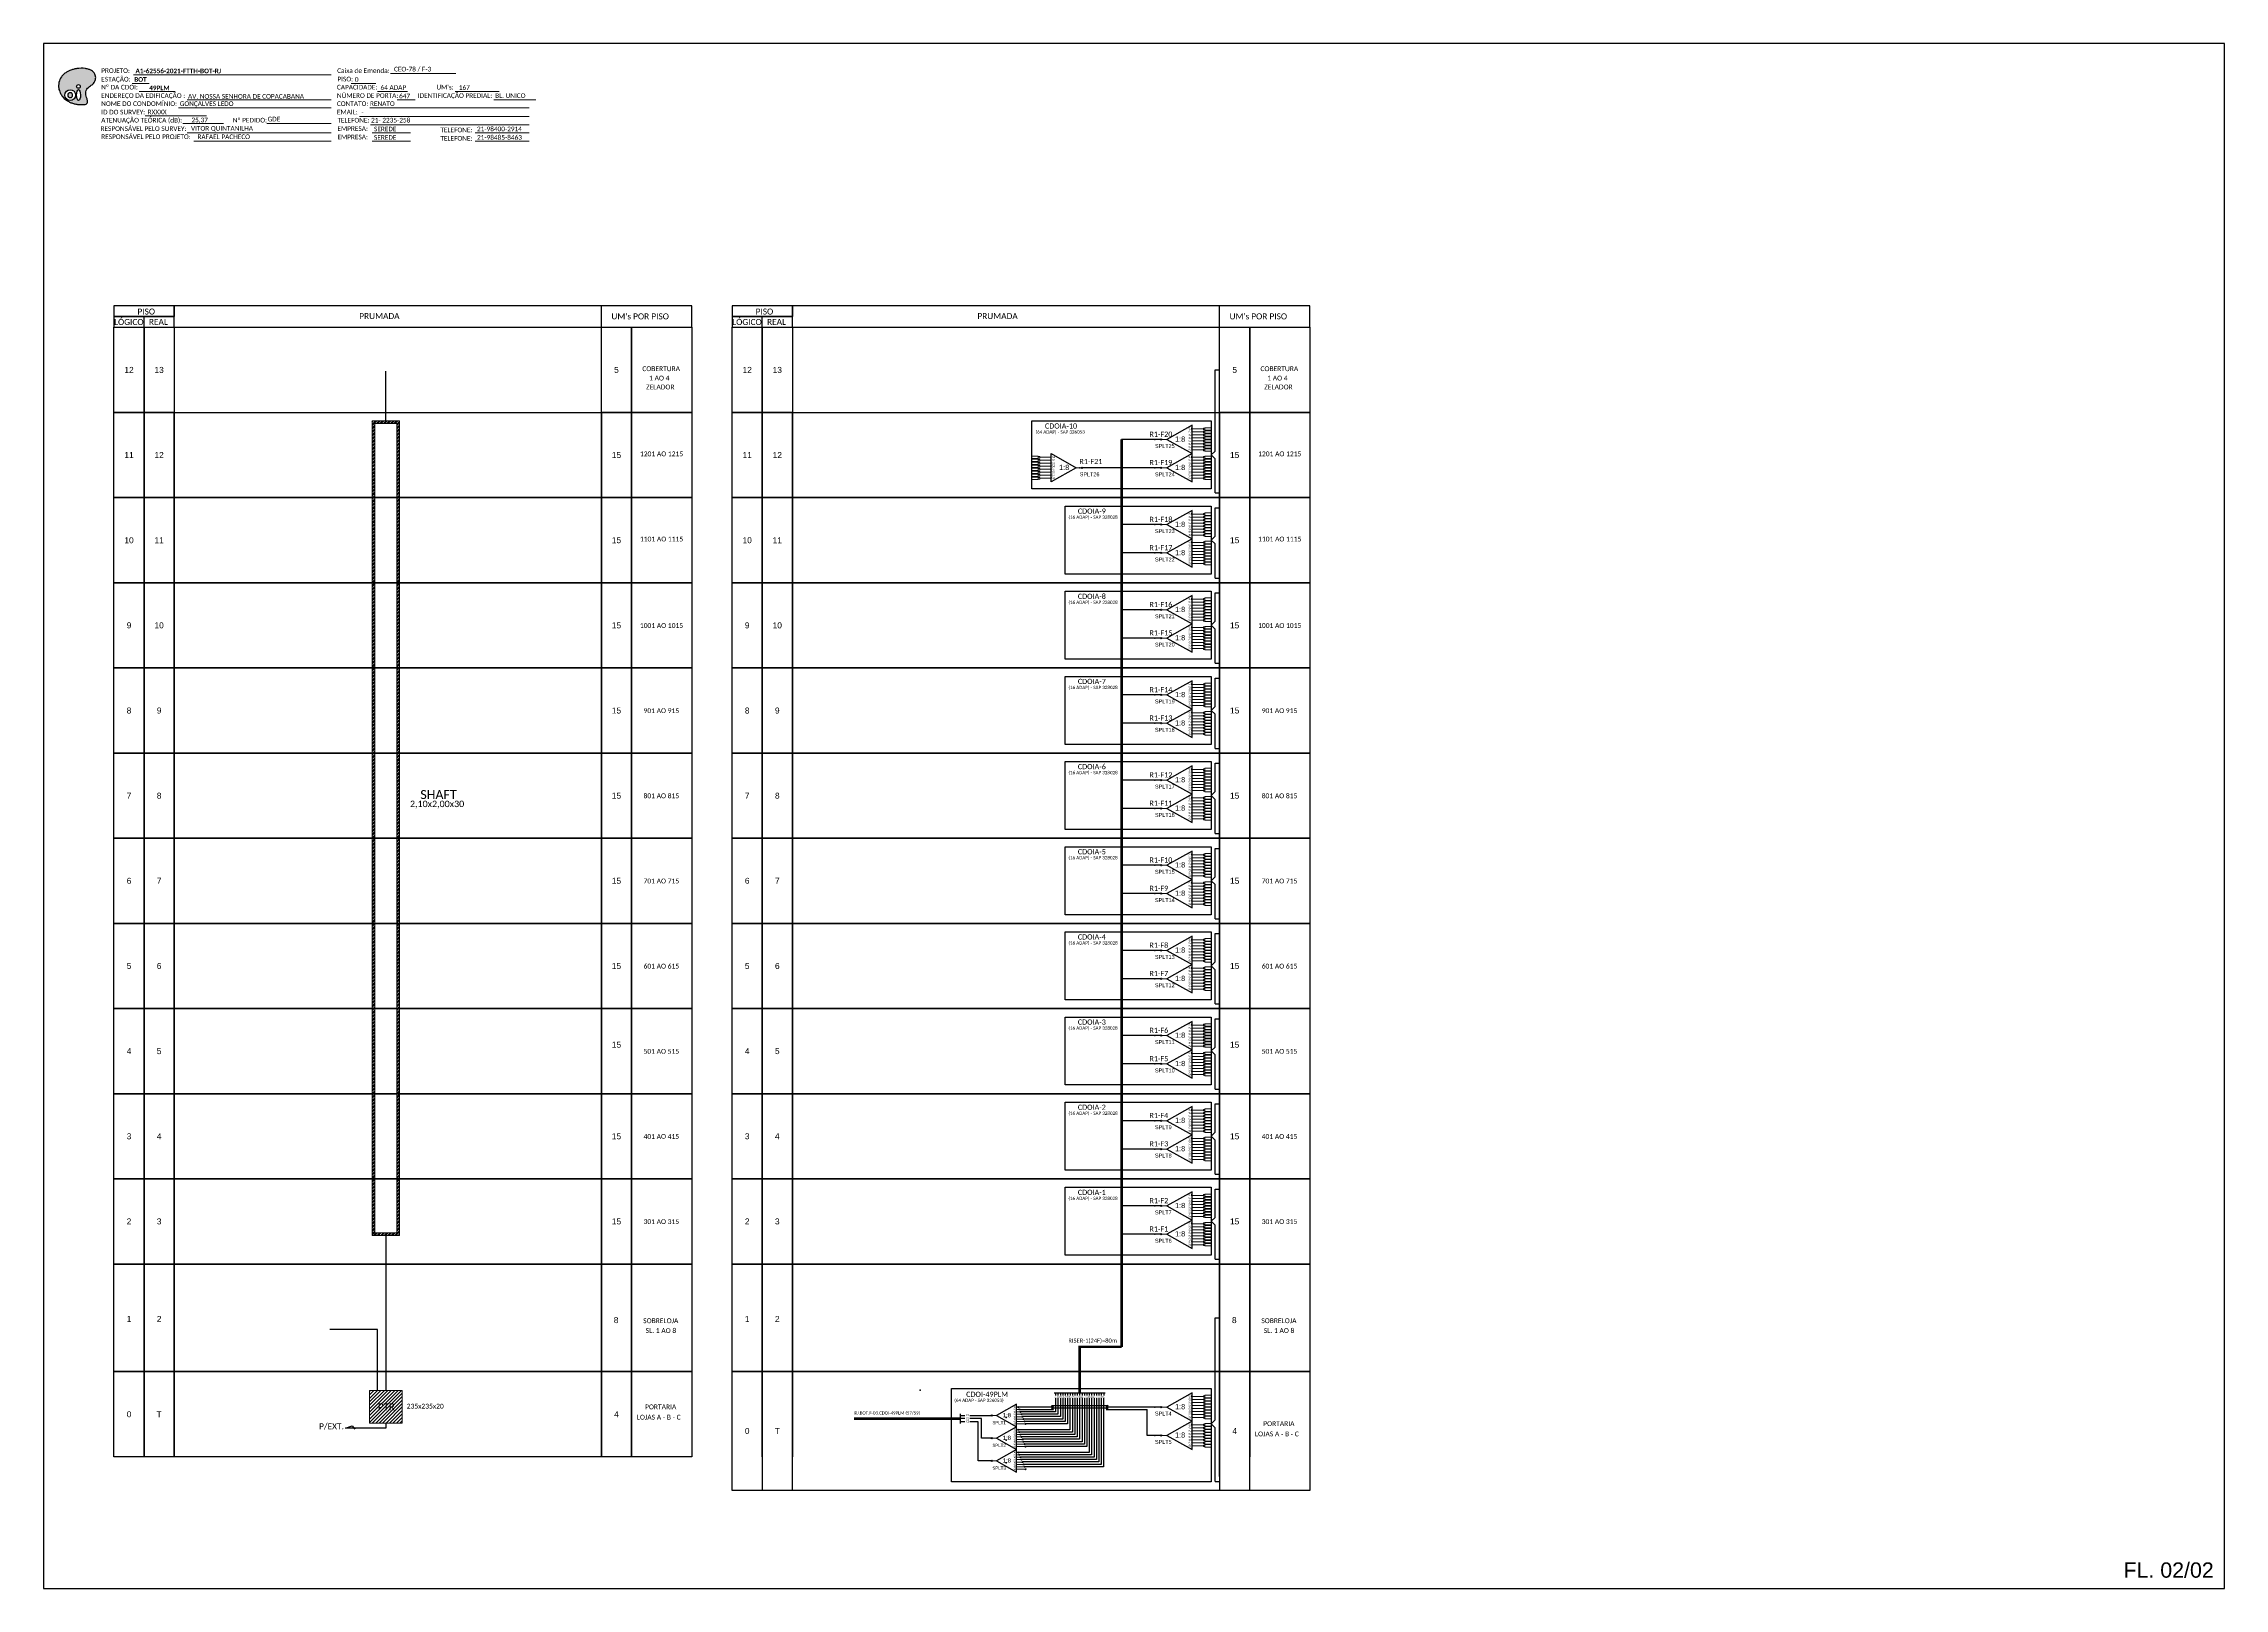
# Model space of a CAD drawing. Header units: inches. Extents: x 1395 to 3179, y -90 to 504.
# Drawn here: x 2341 to 3179, y -90 to 504 of the extents above; entities that cross this region are included whole.
import ezdxf
from ezdxf.enums import TextEntityAlignment as Align

# ---------------------------------------------------------------- set-up
doc = ezdxf.new("R2010")
doc.units = ezdxf.units.IN
doc.header["$MEASUREMENT"] = 0
doc.linetypes.add('ARILSUPP', pattern=[2.98, 1.42, -0.71, 0.14, -0.71])
doc.layers.add('LC1', color=3, linetype='Continuous')
doc.styles.add('ARIAL', font='arial.ttf')
doc.styles.add('WMF-Calibri0', font='CALIBRI.TTF')
doc.styles.add('WMF-Calibri1', font='CALIBRIB.TTF')

# ---------------------------------------------------------------- blocks, each defined once
blk = doc.blocks.new('SPLT_1-8_SC-APC')
at = {"color": 1, "lineweight": 0}
blk.add_lwpolyline([(-17.04, -7.55), (-19.26, -7.55)], dxfattribs=at)
at = {"color": 1}
blk.add_lwpolyline([(-7.37, -2.1), (-17.04, -7.55), (-7.37, -13), (-7.37, -2.1)], dxfattribs=at)
at = {"color": 3, "lineweight": 0}
for points in [[(-2.99, -3.51), (-7.37, -3.51)], [(-7.37, -4.66), (-2.99, -4.66)], [(-7.37, -5.82), (-2.99, -5.82)], [(-7.37, -6.97), (-2.99, -6.97)], [(-7.37, -8.12), (-2.99, -8.12)], [(-2.41, -3.02), (-2.41, -4)], [(-2.41, -3.02), (0, -3.02)], [(-2.41, -4), (0, -4)], [(-2.41, -4.17), (-2.41, -5.16)], [(-2.41, -4.17), (0, -4.17)], [(-2.41, -5.16), (0, -5.16)], [(-2.41, -5.32), (-2.41, -6.31)], [(-2.41, -5.32), (0, -5.32)], [(-2.41, -6.31), (0, -6.31)], [(-2.41, -6.48), (-2.41, -7.46)], [(-2.41, -6.48), (0, -6.48)], [(-2.41, -7.46), (0, -7.46)], [(-2.41, -7.63), (-2.41, -8.62)], [(-2.41, -7.63), (0, -7.63)], [(-7.37, -9.28), (-2.99, -9.28)], [(-7.37, -10.43), (-2.99, -10.43)], [(-7.37, -11.58), (-2.99, -11.58)], [(-2.41, -8.62), (0, -8.62)], [(-2.41, -8.78), (-2.41, -9.77)], [(-2.41, -8.78), (0, -8.78)], [(-2.41, -9.77), (0, -9.77)], [(-2.41, -9.94), (-2.41, -10.92)], [(-2.41, -9.94), (0, -9.94)], [(-2.41, -10.92), (0, -10.92)], [(-2.41, -11.09), (-2.41, -12.08)], [(-2.41, -11.09), (0, -11.09)], [(-2.41, -12.08), (0, -12.08)]]:
    blk.add_lwpolyline(points, dxfattribs=at)
for points in [[(-2.99, -3.22), (-2.41, -3.22), (-2.41, -3.8), (-2.99, -3.8)], [(-2.99, -4.38), (-2.41, -4.38), (-2.41, -4.95), (-2.99, -4.95)], [(-2.99, -5.53), (-2.41, -5.53), (-2.41, -6.1), (-2.99, -6.1)], [(-2.99, -6.68), (-2.41, -6.68), (-2.41, -7.26), (-2.99, -7.26)], [(-2.99, -7.84), (-2.41, -7.84), (-2.41, -8.41), (-2.99, -8.41)], [(-2.99, -8.99), (-2.41, -8.99), (-2.41, -9.56), (-2.99, -9.56)], [(-2.99, -10.14), (-2.41, -10.14), (-2.41, -10.72), (-2.99, -10.72)], [(-2.99, -11.3), (-2.41, -11.3), (-2.41, -11.87), (-2.99, -11.87)]]:
    blk.add_lwpolyline(points, close=True, dxfattribs=at)
at = {"color": 1, "style": 'ARIAL'}
for s, height, p in [('1:8', 2, (-13.91, -8.4)), ('S1', 0.75, (-8.74, -3.78)), ('S2', 0.75, (-8.74, -4.97)), ('S3', 0.75, (-8.74, -6.18)), ('S4', 0.75, (-8.74, -7.36)), ('S5', 0.75, (-8.74, -8.57)), ('S6', 0.75, (-8.74, -9.69)), ('S7', 0.75, (-8.74, -10.78)), ('S8', 0.75, (-8.74, -11.9))]:
    blk.add_text(s, height=height, dxfattribs=at).set_placement(p)
blk = doc.blocks.new('SPLITTER_')
blk.add_point((0, 0))
at = {"style": 'ARIAL', "flags": 4}
blk.add_attdef('SPLT', (0, -3.26), '', height=1.5, dxfattribs=at)
blk = doc.blocks.new('A$C415C251F')
at = {"color": 3}
blk.add_point((0, 0), dxfattribs=at)
blk = doc.blocks.new('LEG_CDOIA8_C-SPLT_ESQ')
at = {"color": 3, "extrusion": (0, 0, -1), "xscale": -1, "zscale": -1}
blk.add_blockref('A$C415C251F', (0, 0), dxfattribs=at)
at = {"color": 1, "style": 'WMF-Calibri0', "flags": 4}
blk.add_attdef('MODELO', text='', height=1.5, dxfattribs=at).set_placement((22.54, -4.54), align=Align.CENTER)
blk.add_attdef('CDO', (21.44, -2.61), '', height=2, dxfattribs=at)
at = {"style": 'ARIAL', "flags": 4}
blk.add_attdef('SPLITAGEM', text='', height=1.5, dxfattribs=at).set_placement((18.61, -12.59), align=Align.CENTER)
blk = doc.blocks.new('SPLT_1-8_SC-APC_ESQ')
at = {"color": 3, "lineweight": 0}
for points in [[(2.41, -3.02), (0, -3.02)], [(2.41, -4), (0, -4)], [(2.41, -4.17), (0, -4.17)], [(2.41, -5.16), (0, -5.16)], [(2.41, -5.32), (0, -5.32)], [(2.41, -6.31), (0, -6.31)], [(2.41, -6.48), (0, -6.48)], [(2.41, -7.46), (0, -7.46)], [(2.41, -7.63), (0, -7.63)], [(2.41, -3.02), (2.41, -4)], [(2.41, -4.17), (2.41, -5.16)], [(2.41, -5.32), (2.41, -6.31)], [(2.41, -6.48), (2.41, -7.46)], [(2.41, -7.63), (2.41, -8.62)], [(2.99, -3.51), (7.37, -3.51)], [(7.37, -4.66), (2.99, -4.66)], [(7.37, -5.82), (2.99, -5.82)], [(7.37, -6.97), (2.99, -6.97)], [(7.37, -8.12), (2.99, -8.12)], [(2.41, -8.62), (0, -8.62)], [(2.41, -8.78), (0, -8.78)], [(2.41, -9.77), (0, -9.77)], [(2.41, -9.94), (0, -9.94)], [(2.41, -10.92), (0, -10.92)], [(2.41, -11.09), (0, -11.09)], [(2.41, -12.08), (0, -12.08)], [(2.41, -8.78), (2.41, -9.77)], [(2.41, -9.94), (2.41, -10.92)], [(2.41, -11.09), (2.41, -12.08)], [(7.37, -9.28), (2.99, -9.28)], [(7.37, -10.43), (2.99, -10.43)], [(7.37, -11.58), (2.99, -11.58)]]:
    blk.add_lwpolyline(points, dxfattribs=at)
for points in [[(2.99, -3.22), (2.41, -3.22), (2.41, -3.8), (2.99, -3.8)], [(2.99, -4.38), (2.41, -4.38), (2.41, -4.95), (2.99, -4.95)], [(2.99, -5.53), (2.41, -5.53), (2.41, -6.1), (2.99, -6.1)], [(2.99, -6.68), (2.41, -6.68), (2.41, -7.26), (2.99, -7.26)], [(2.99, -7.84), (2.41, -7.84), (2.41, -8.41), (2.99, -8.41)], [(2.99, -8.99), (2.41, -8.99), (2.41, -9.56), (2.99, -9.56)], [(2.99, -10.14), (2.41, -10.14), (2.41, -10.72), (2.99, -10.72)], [(2.99, -11.3), (2.41, -11.3), (2.41, -11.87), (2.99, -11.87)]]:
    blk.add_lwpolyline(points, close=True, dxfattribs=at)
at = {"color": 1}
blk.add_lwpolyline([(7.37, -2.1), (17.04, -7.55), (7.37, -13), (7.37, -2.1)], dxfattribs=at)
at = {"color": 1, "lineweight": 0}
blk.add_lwpolyline([(17.04, -7.55), (19.26, -7.55)], dxfattribs=at)
at = {"color": 1, "style": 'ARIAL'}
for s, height, p in [('S5', 0.75, (7.55, -8.57)), ('S3', 0.75, (7.55, -6.18)), ('S4', 0.75, (7.55, -7.36)), ('S2', 0.75, (7.56, -4.97)), ('S1', 0.75, (7.7, -3.78)), ('1:8', 2, (10.45, -8.4)), ('S6', 0.75, (7.55, -9.69)), ('S7', 0.75, (7.55, -10.78)), ('S8', 0.75, (7.55, -11.9))]:
    blk.add_text(s, height=height, dxfattribs=at).set_placement(p)
blk = doc.blocks.new('OI')
h = blk.add_hatch(color=40)
edge = h.paths.add_edge_path()
edge.add_spline(control_points=[(4.35, -0.67), (3.92, -0.99), (3.26, -1.5), (2.81, -2.59), (2.9, -3.5), (3.06, -4.27), (3.31, -4.85), (3.37, -5.39), (3.4, -5.88), (3.2, -6.4), (2.54, -6.61), (1.65, -6.63), (0.55, -6.67), (-0.56, -6.42), (-1.61, -6.14), (-2.77, -5.61), (-3.92, -4.77), (-4.89, -3.7), (-5.34, -2.65), (-5.6, -1.94), (-5.85, -0.96), (-5.71, 0.47), (-5.1, 2.02), (-4.14, 3.02), (-3.3, 3.61), (-2.37, 4.16), (-1.36, 4.44), (-0.56, 4.7), (0.79, 4.85), (2.24, 4.97), (3.79, 4.57), (4.67, 4.21), (5.44, 3.65), (5.76, 2.99), (6.03, 2.21), (6.01, 1.46), (5.72, 0.64), (5.31, 0.08), (4.88, -0.38), (4.51, -0.55), (4.35, -0.67)], knot_values=[0, 0, 0, 0, 1.60434, 2.417191, 3.427595, 4.282808, 4.776746, 5.304182, 5.888771, 6.258406, 6.858137, 7.79129, 8.986195, 10.124242, 11.187857, 12.242908, 13.953784, 15.414161, 16.515391, 17.349188, 17.675853, 19.552021, 21.515531, 22.568638, 23.63245, 24.621084, 25.782718, 26.745347, 27.142653, 29.870543, 31.004649, 31.921532, 32.709589, 33.801391, 34.042471, 35.192333, 35.971461, 36.628871, 37.254359, 37.836911, 37.836911, 37.836911, 37.836911], degree=3, periodic=0)
h.paths.add_polyline_path([(1.13, -0.87, -1), (-0.04, -0.87, -1)], flags=16)
edge = h.paths.add_edge_path(flags=16)
edge.add_ellipse((0.56, -3.59), major_axis=(-0.02, 1.71), ratio=0.361305, start_angle=0, end_angle=360)
h.paths.add_polyline_path([(-0.36, -3.62, -1), (-3.8, -3.62, -1)], flags=16)
edge = h.paths.add_edge_path(flags=0)
edge.add_ellipse((-2.08, -3.62), major_axis=(0, 0.885), ratio=0.758294, start_angle=0, end_angle=360)
at = {"color": 40}
for centre, radius in [((-2.08, -3.62), 1.72), ((0.54, -0.87), 0.587)]:
    blk.add_circle(centre, radius, dxfattribs=at)
blk.add_ellipse((-2.08, -3.62), major_axis=(0, 0.885), ratio=0.758294, start_param=-3.141592653589792, end_param=3.141592653589792, dxfattribs=at)
blk.add_ellipse((0.56, -3.59), major_axis=(-0.02, 1.71), ratio=0.361305, dxfattribs=at)
at = {"color": 40, "start_tangent": (-0.800898, -0.598801), "end_tangent": (-0.800898, -0.598801)}
blk.add_spline([(4.35, -0.67), (3.2, -1.78), (2.9, -2.54), (2.92, -3.55), (3.12, -4.38), (3.28, -4.85), (3.37, -5.37), (3.35, -5.95), (3.2, -6.29), (2.66, -6.55), (1.73, -6.63), (0.54, -6.62), (-0.58, -6.41), (-1.6, -6.11), (-2.56, -5.67), (-3.95, -4.67), (-4.89, -3.56), (-5.37, -2.56), (-5.64, -1.78), (-5.72, -1.46), (-5.63, 0.42), (-4.84, 2.22), (-4.13, 2.99), (-3.27, 3.62), (-2.4, 4.09), (-1.3, 4.47), (-0.37, 4.72), (0.02, 4.77), (2.75, 4.8), (3.85, 4.53), (4.69, 4.16), (5.31, 3.68), (5.85, 2.73), (5.93, 2.5), (5.94, 1.35), (5.67, 0.62), (5.29, 0.08), (4.84, -0.36), (4.35, -0.67)], degree=3, dxfattribs=at)

msp = doc.modelspace()

# ---------------------------------------------------------------- hatches: boundary and pattern name
h = msp.add_hatch()
h.set_pattern_fill('ANSI32', color=3, scale=0.1)
h.set_pattern_definition([(45, (-5172.0633, 2393.9576), (-0.67351921, 0.67351921), []), (45, (-5171.6142, 2393.9576), (-0.67351921, 0.67351921), [])])
h.paths.add_polyline_path([(2467.27, 358.83), (2477.78, 358.83), (2477.78, 45.59), (2467.27, 45.59)])
h.paths.add_polyline_path([(2468.27, 357.83), (2476.78, 357.83), (2476.78, 46.59), (2468.27, 46.59)], flags=16)
h = msp.add_hatch(color=3)
h.dxf.hatch_style = 1
edge = h.paths.add_edge_path()
edge.add_arc((2770.65, 351.72), 0.256, 0, 360)
h = msp.add_hatch(color=3)
h.dxf.hatch_style = 1
edge = h.paths.add_edge_path()
edge.add_arc((2740.22, 340.82), 0.256, 0, 360)
h = msp.add_hatch(color=3)
h.dxf.hatch_style = 1
edge = h.paths.add_edge_path()
edge.add_arc((2770.65, 340.82), 0.256, 0, 360)
h = msp.add_hatch(color=3)
h.dxf.hatch_style = 1
edge = h.paths.add_edge_path()
edge.add_arc((2770.65, 318.97), 0.256, 0, 360)
h = msp.add_hatch(color=3)
h.dxf.hatch_style = 1
edge = h.paths.add_edge_path()
edge.add_arc((2770.65, 308.08), 0.256, 0, 360)
h = msp.add_hatch(color=3)
h.dxf.hatch_style = 1
edge = h.paths.add_edge_path()
edge.add_arc((2770.65, 286.23), 0.256, 0, 360)
h = msp.add_hatch(color=3)
h.dxf.hatch_style = 1
edge = h.paths.add_edge_path()
edge.add_arc((2770.65, 275.33), 0.256, 0, 360)
h = msp.add_hatch(color=3)
h.dxf.hatch_style = 1
edge = h.paths.add_edge_path()
edge.add_arc((2770.65, 253.49), 0.256, 0, 360)
h = msp.add_hatch(color=3)
h.dxf.hatch_style = 1
edge = h.paths.add_edge_path()
edge.add_arc((2770.65, 242.59), 0.256, 0, 360)
h = msp.add_hatch(color=3)
h.dxf.hatch_style = 1
edge = h.paths.add_edge_path()
edge.add_arc((2770.65, 220.74), 0.256, 0, 360)
h = msp.add_hatch(color=3)
h.dxf.hatch_style = 1
edge = h.paths.add_edge_path()
edge.add_arc((2770.65, 209.84), 0.256, 0, 360)
h = msp.add_hatch(color=3)
h.dxf.hatch_style = 1
edge = h.paths.add_edge_path()
edge.add_arc((2770.65, 188), 0.256, 0, 360)
h = msp.add_hatch(color=3)
h.dxf.hatch_style = 1
edge = h.paths.add_edge_path()
edge.add_arc((2770.65, 177.1), 0.256, 0, 360)
h = msp.add_hatch(color=3)
h.dxf.hatch_style = 1
edge = h.paths.add_edge_path()
edge.add_arc((2770.65, 155.25), 0.256, 0, 360)
h = msp.add_hatch(color=3)
h.dxf.hatch_style = 1
edge = h.paths.add_edge_path()
edge.add_arc((2770.65, 144.36), 0.256, 0, 360)
h = msp.add_hatch(color=3)
h.dxf.hatch_style = 1
edge = h.paths.add_edge_path()
edge.add_arc((2770.65, 122.51), 0.256, 0, 360)
h = msp.add_hatch(color=3)
h.dxf.hatch_style = 1
edge = h.paths.add_edge_path()
edge.add_arc((2770.65, 111.61), 0.256, 0, 360)
h = msp.add_hatch(color=3)
h.dxf.hatch_style = 1
edge = h.paths.add_edge_path()
edge.add_arc((2770.65, 89.77), 0.256, 0, 360)
h = msp.add_hatch(color=3)
h.dxf.hatch_style = 1
edge = h.paths.add_edge_path()
edge.add_arc((2770.65, 78.87), 0.256, 0, 360)
h = msp.add_hatch(color=3)
h.dxf.hatch_style = 1
edge = h.paths.add_edge_path()
edge.add_arc((2770.65, 57.02), 0.256, 0, 360)
h = msp.add_hatch(color=3)
h.dxf.hatch_style = 1
edge = h.paths.add_edge_path()
edge.add_arc((2770.65, 46.13), 0.256, 0, 360)
h = msp.add_hatch()
h.set_pattern_fill('ANSI31', color=1, scale=7.526522, style=0)
h.set_pattern_definition([(45, (2243.3533, -340.9671), (-0.6652568, 0.6652568), [])])
h.paths.add_polyline_path([(2478.85, -13.92), (2466.2, -13.92), (2466.2, -26.56), (2478.85, -26.56)])
h.paths.add_polyline_path([(2468.77, -22.29), (2476.73, -22.29), (2476.73, -18.23), (2468.77, -18.23)], flags=24)
h = msp.add_hatch(color=3)
h.dxf.hatch_style = 1
edge = h.paths.add_edge_path()
edge.add_arc((2705.5, -23.58), 0.256, 0, 360)
h = msp.add_hatch(color=3)
h.dxf.hatch_style = 1
edge = h.paths.add_edge_path()
edge.add_arc((2715.71, -20.35), 0.193, 0, 360)
h = msp.add_hatch(color=3)
h.dxf.hatch_style = 1
edge = h.paths.add_edge_path()
edge.add_arc((2716.11, -21.28), 0.193, 0, 360)
h = msp.add_hatch(color=3)
h.dxf.hatch_style = 1
edge = h.paths.add_edge_path()
edge.add_arc((2716.51, -22.2), 0.193, 0, 360)
h = msp.add_hatch(color=3)
h.dxf.hatch_style = 1
edge = h.paths.add_edge_path()
edge.add_arc((2716.91, -23.12), 0.193, 0, 360)
h = msp.add_hatch(color=3)
h.dxf.hatch_style = 1
edge = h.paths.add_edge_path()
edge.add_arc((2717.31, -24.04), 0.193, 0, 360)
h = msp.add_hatch(color=3)
h.dxf.hatch_style = 1
edge = h.paths.add_edge_path()
edge.add_arc((2717.71, -24.97), 0.193, 0, 360)
h = msp.add_hatch(color=3)
h.dxf.hatch_style = 1
edge = h.paths.add_edge_path()
edge.add_arc((2770.65, -20.34), 0.256, 0, 360)
h = msp.add_hatch(color=3)
h.dxf.hatch_style = 1
edge = h.paths.add_edge_path()
edge.add_arc((2705.5, -32.3), 0.256, 0, 360)
h = msp.add_hatch(color=3)
h.dxf.hatch_style = 1
edge = h.paths.add_edge_path()
edge.add_arc((2715.71, -29.07), 0.193, 0, 360)
h = msp.add_hatch(color=3)
h.dxf.hatch_style = 1
edge = h.paths.add_edge_path()
edge.add_arc((2716.11, -29.99), 0.193, 0, 360)
h = msp.add_hatch(color=3)
h.dxf.hatch_style = 1
edge = h.paths.add_edge_path()
edge.add_arc((2716.51, -30.92), 0.193, 0, 360)
h = msp.add_hatch(color=3)
h.dxf.hatch_style = 1
edge = h.paths.add_edge_path()
edge.add_arc((2716.91, -31.84), 0.193, 0, 360)
h = msp.add_hatch(color=3)
h.dxf.hatch_style = 1
edge = h.paths.add_edge_path()
edge.add_arc((2717.31, -32.76), 0.193, 0, 360)
h = msp.add_hatch(color=3)
h.dxf.hatch_style = 1
edge = h.paths.add_edge_path()
edge.add_arc((2717.71, -33.68), 0.193, 0, 360)
h = msp.add_hatch(color=3)
h.dxf.hatch_style = 1
edge = h.paths.add_edge_path()
edge.add_arc((2718.11, -25.89), 0.193, 0, 360)
h = msp.add_hatch(color=3)
h.dxf.hatch_style = 1
edge = h.paths.add_edge_path()
edge.add_arc((2718.51, -26.81), 0.193, 0, 360)
h = msp.add_hatch(color=3)
h.dxf.hatch_style = 1
edge = h.paths.add_edge_path()
edge.add_arc((2770.65, -31.23), 0.256, 0, 360)
h = msp.add_hatch(color=3)
h.dxf.hatch_style = 1
edge = h.paths.add_edge_path()
edge.add_arc((2705.5, -41.02), 0.256, 0, 360)
h = msp.add_hatch(color=3)
h.dxf.hatch_style = 1
edge = h.paths.add_edge_path()
edge.add_arc((2715.71, -37.79), 0.193, 0, 360)
h = msp.add_hatch(color=3)
h.dxf.hatch_style = 1
edge = h.paths.add_edge_path()
edge.add_arc((2716.11, -38.71), 0.193, 0, 360)
h = msp.add_hatch(color=3)
h.dxf.hatch_style = 1
edge = h.paths.add_edge_path()
edge.add_arc((2716.51, -39.63), 0.193, 0, 360)
h = msp.add_hatch(color=3)
h.dxf.hatch_style = 1
edge = h.paths.add_edge_path()
edge.add_arc((2716.91, -40.56), 0.193, 0, 360)
h = msp.add_hatch(color=3)
h.dxf.hatch_style = 1
edge = h.paths.add_edge_path()
edge.add_arc((2717.31, -41.48), 0.193, 0, 360)
h = msp.add_hatch(color=3)
h.dxf.hatch_style = 1
edge = h.paths.add_edge_path()
edge.add_arc((2718.11, -34.61), 0.193, 0, 360)
h = msp.add_hatch(color=3)
h.dxf.hatch_style = 1
edge = h.paths.add_edge_path()
edge.add_arc((2718.51, -35.53), 0.193, 0, 360)
h = msp.add_hatch(color=3)
h.dxf.hatch_style = 1
edge = h.paths.add_edge_path()
edge.add_arc((2717.71, -42.4), 0.193, 0, 360)
h = msp.add_hatch(color=3)
h.dxf.hatch_style = 1
edge = h.paths.add_edge_path()
edge.add_arc((2718.11, -43.32), 0.193, 0, 360)
h = msp.add_hatch(color=3)
h.dxf.hatch_style = 1
edge = h.paths.add_edge_path()
edge.add_arc((2718.51, -44.25), 0.193, 0, 360)

# ---------------------------------------------------------------- linework, layer by layer
at = {"color": 3}
for p, q in [((2791.47, 354.17), (2791.47, 378.47)), ((2791.47, 347.28), (2791.47, 354.17)), ((2789.91, 345.78), (2791.47, 347.28)), ((2791.47, 344.27), (2789.91, 345.78)), ((2791.47, 331.16), (2791.47, 344.27)), ((2791.47, 314.54), (2791.47, 325.43)), ((2789.91, 313.03), (2791.47, 314.54)), ((2791.47, 311.53), (2789.91, 313.03)), ((2791.47, 298.41), (2791.47, 311.53)), ((2791.47, 281.8), (2791.47, 292.69)), ((2789.91, 280.29), (2791.47, 281.8)), ((2791.47, 278.78), (2789.91, 280.29)), ((2791.47, 265.67), (2791.47, 278.78)), ((2791.47, 249.05), (2791.47, 259.94)), ((2789.91, 247.55), (2791.47, 249.05)), ((2791.47, 246.04), (2789.91, 247.55)), ((2791.47, 232.93), (2791.47, 246.04)), ((2791.47, 216.31), (2791.47, 227.2)), ((2789.91, 214.8), (2791.47, 216.31)), ((2791.47, 213.29), (2789.91, 214.8)), ((2791.47, 200.18), (2791.47, 213.29)), ((2791.47, 183.57), (2791.47, 194.45)), ((2789.91, 182.06), (2791.47, 183.57)), ((2791.47, 180.55), (2789.91, 182.06)), ((2791.47, 167.44), (2791.47, 180.55)), ((2791.47, 150.82), (2791.47, 161.71)), ((2789.91, 149.31), (2791.47, 150.82)), ((2791.47, 147.81), (2789.91, 149.31)), ((2791.47, 134.69), (2791.47, 147.81)), ((2791.47, 118.08), (2791.47, 128.97)), ((2789.91, 116.57), (2791.47, 118.08)), ((2791.47, 115.06), (2789.91, 116.57)), ((2791.47, 101.95), (2791.47, 115.06)), ((2791.47, 85.33), (2791.47, 96.22)), ((2789.91, 83.83), (2791.47, 85.33)), ((2791.47, 82.32), (2789.91, 83.83)), ((2791.47, 69.21), (2791.47, 82.32)), ((2791.47, 52.59), (2791.47, 63.48)), ((2789.91, 51.08), (2791.47, 52.59)), ((2791.47, 49.58), (2789.91, 51.08)), ((2472.52, 45.59), (2472.52, -13.92)), ((2791.47, 36.46), (2791.47, 49.58)), ((2791.47, -17.64), (2791.47, 13.97)), ((2693.34, -23.58), (2695.21, -23.58)), ((2697.13, -23.58), (2705.5, -23.58)), ((2791.47, -25.28), (2791.47, -17.64)), ((2789.91, -26.78), (2791.47, -25.28)), ((2791.47, -28.29), (2789.91, -26.78)), ((2791.47, -49.01), (2791.47, -28.29))]:
    msp.add_line(p, q, dxfattribs=at)
at = {"color": 1}
for p, q in [((2720.96, 358.84), (2789.91, 358.84)), ((2720.96, 332.71), (2720.96, 358.84)), ((2789.91, 358.84), (2789.91, 332.71)), ((2789.91, 332.71), (2720.96, 332.71)), ((2690.05, -13.21), (2789.91, -13.21)), ((2690.05, -49.07), (2690.05, -13.21)), ((2789.91, -49.07), (2690.05, -49.07))]:
    msp.add_line(p, q, dxfattribs=at)
for p, q in [((2605.69, -6.73), (2617.26, -6.73)), ((2605.69, -52.37), (2605.69, -6.73)), ((2617.26, -6.73), (2628.83, -6.73)), ((2617.26, -39.47), (2617.26, -6.73)), ((2617.26, -6.73), (2617.26, -52.37)), ((2628.83, -6.73), (2793.12, -6.73)), ((2628.83, -52.37), (2628.83, -6.73)), ((2628.83, -6.73), (2628.83, -39.47)), ((2793.12, -6.73), (2793.12, -52.37)), ((2793.12, -6.73), (2804.7, -6.73)), ((2793.12, -47.07), (2793.12, -6.73)), ((2804.7, -6.73), (2804.7, -39.47)), ((2804.7, -6.73), (2827.84, -6.73)), ((2804.7, -52.37), (2804.7, -6.73)), ((2827.84, -6.73), (2827.84, -52.37)), ((2695.21, -26), (2693.34, -26)), ((2700.33, -26), (2697.13, -26)), ((2700.33, -41.02), (2700.33, -26)), ((2617.26, -52.37), (2605.69, -52.37)), ((2628.83, -52.37), (2617.26, -52.37)), ((2793.12, -52.37), (2628.83, -52.37)), ((2804.7, -52.37), (2793.12, -52.37)), ((2827.84, -52.37), (2804.7, -52.37))]:
    msp.add_line(p, q)
for points in [[(2340.92, -90.07), (3179.49, -90.07), (3179.49, 503.93), (2340.92, 503.93), (2340.92, -90.07)], [(2391.13, 394.84), (2590.14, 394.84), (2590.14, 403.06), (2391.13, 403.06), (2391.13, 403.06), (2391.13, 398.95)], [(2555.4, 394.84), (2555.4, 403.06)], [(2628.83, 394.84), (2827.84, 394.84), (2827.84, 403.06), (2628.83, 403.06), (2628.83, 403.06), (2628.83, 398.95)], [(2793.11, 394.84), (2793.11, 403.06)], [(2379.55, 394.84), (2379.55, 398.95)], [(2617.26, 394.84), (2617.26, 398.95)], [(2791.47, 200.18), (2793.12, 200.18)], [(2705.5, -41.02), (2700.33, -41.02)]]:
    msp.add_lwpolyline(points)
at = {"color": 7, "lineweight": 0}
for points in [[(2374.95, 488.61), (2381.5, 488.61)], [(2375.47, 491.89), (2451.44, 491.89)], [(2459.24, 488.65), (2468.72, 488.65)], [(2474.28, 492.38), (2499.41, 492.38)], [(2377.61, 485.54), (2391.56, 485.54)], [(2392.77, 479.19), (2451.44, 479.19)], [(2396.18, 482.31), (2451.44, 482.31)], [(2466.4, 479.19), (2527.63, 479.19)], [(2469.28, 485.54), (2480.9, 485.54)], [(2476.87, 482.31), (2483.81, 482.31)], [(2499.23, 485.54), (2516.08, 485.54)], [(2514.04, 482.31), (2530.22, 482.31)], [(2379.93, 476.13), (2403.56, 476.13)], [(2394.47, 473.16), (2410.14, 473.16)], [(2396.18, 469.61), (2451.44, 469.61)], [(2426.8, 473.17), (2451.29, 473.17)], [(2427.3, 473.17), (2451.45, 473.17)], [(2462.36, 475.96), (2527.63, 475.96)], [(2466.65, 472.72), (2527.63, 472.72)], [(2467.26, 469.61), (2482.05, 469.61)], [(2506.86, 469.61), (2527.63, 469.61)], [(2398.67, 466.37), (2451.44, 466.37)], [(2467.26, 466.37), (2482.05, 466.37)], [(2506.86, 466.37), (2527.63, 466.37)], [(2715.71, -20.35), (2715.01, -20.35)], [(2715.01, -21.28), (2716.11, -21.28)], [(2715.01, -22.2), (2716.51, -22.2)], [(2715.01, -23.12), (2716.91, -23.12)], [(2715.01, -24.04), (2717.31, -24.04)], [(2715.01, -24.97), (2717.52, -24.97)], [(2715.01, -25.89), (2718.11, -25.89)], [(2715.01, -26.81), (2718.51, -26.81)], [(2715.71, -29.07), (2715.01, -29.07)], [(2715.01, -29.99), (2716.11, -29.99)], [(2715.01, -30.92), (2716.51, -30.92)], [(2715.01, -31.84), (2716.91, -31.84)], [(2715.01, -32.76), (2717.31, -32.76)], [(2715.01, -33.68), (2717.52, -33.68)], [(2715.01, -34.61), (2718.11, -34.61)], [(2715.01, -35.53), (2718.51, -35.53)], [(2715.71, -37.79), (2715.01, -37.79)], [(2715.01, -38.71), (2716.11, -38.71)], [(2715.01, -39.63), (2716.51, -39.63)], [(2715.01, -40.56), (2716.91, -40.56)], [(2715.01, -41.48), (2717.31, -41.48)], [(2715.01, -42.4), (2717.52, -42.4)], [(2715.01, -43.32), (2718.11, -43.32)], [(2715.01, -44.25), (2718.51, -44.25)]]:
    msp.add_lwpolyline(points, dxfattribs=at)
at = {"color": 0}
for points in [[(2367.98, 398.95), (2391.13, 398.95), (2391.13, 403.06), (2367.98, 403.06)], [(2605.69, 398.95), (2628.83, 398.95), (2628.83, 403.06), (2605.69, 403.06)], [(2367.98, 394.84), (2391.13, 394.84), (2391.13, 398.95), (2367.98, 398.95)], [(2605.69, 394.84), (2628.83, 394.84), (2628.83, 398.95), (2605.69, 398.95)]]:
    msp.add_lwpolyline(points, close=True, dxfattribs=at)
for points in [[(2367.98, 394.84), (2379.55, 394.84), (2379.55, 362.1), (2367.98, 362.1)], [(2379.55, 394.84), (2391.13, 394.84), (2391.13, 362.1), (2379.55, 362.1)], [(2555.42, 394.84), (2566.99, 394.84), (2566.99, 362.1), (2555.42, 362.1)], [(2566.99, 394.84), (2590.14, 394.84), (2590.14, 362.1), (2566.99, 362.1)], [(2605.69, 394.84), (2617.26, 394.84), (2617.26, 362.1), (2605.69, 362.1)], [(2617.26, 394.84), (2628.83, 394.84), (2628.83, 362.1), (2617.26, 362.1)], [(2793.12, 394.84), (2804.7, 394.84), (2804.7, 362.1), (2793.12, 362.1)], [(2804.7, 394.84), (2827.84, 394.84), (2827.84, 362.1), (2804.7, 362.1)], [(2367.98, 362.1), (2379.55, 362.1), (2379.55, 329.35), (2367.98, 329.35)], [(2379.55, 362.1), (2391.13, 362.1), (2391.13, 329.35), (2379.55, 329.35)], [(2391.13, 362.1), (2555.42, 362.1), (2555.42, 329.35), (2391.13, 329.35)], [(2555.42, 362.1), (2566.99, 362.1), (2566.99, 329.35), (2555.42, 329.35)], [(2566.99, 362.1), (2590.14, 362.1), (2590.14, 329.35), (2566.99, 329.35)], [(2605.69, 362.1), (2617.26, 362.1), (2617.26, 329.35), (2605.69, 329.35)], [(2617.26, 362.1), (2628.83, 362.1), (2628.83, 329.35), (2617.26, 329.35)], [(2628.83, 362.1), (2793.12, 362.1), (2793.12, 329.35), (2628.83, 329.35)], [(2793.12, 362.1), (2804.7, 362.1), (2804.7, 329.35), (2793.12, 329.35)], [(2804.7, 362.1), (2827.84, 362.1), (2827.84, 329.35), (2804.7, 329.35)], [(2367.98, 329.35), (2379.55, 329.35), (2379.55, 296.61), (2367.98, 296.61)], [(2379.55, 329.35), (2391.13, 329.35), (2391.13, 296.61), (2379.55, 296.61)], [(2391.13, 329.35), (2555.42, 329.35), (2555.42, 296.61), (2391.13, 296.61)], [(2555.42, 329.35), (2566.99, 329.35), (2566.99, 296.61), (2555.42, 296.61)], [(2566.99, 329.35), (2590.14, 329.35), (2590.14, 296.61), (2566.99, 296.61)], [(2605.69, 329.35), (2617.26, 329.35), (2617.26, 296.61), (2605.69, 296.61)], [(2617.26, 329.35), (2628.83, 329.35), (2628.83, 296.61), (2617.26, 296.61)], [(2628.83, 329.35), (2793.12, 329.35), (2793.12, 296.61), (2628.83, 296.61)], [(2793.12, 329.35), (2804.7, 329.35), (2804.7, 296.61), (2793.12, 296.61)], [(2804.7, 329.35), (2827.84, 329.35), (2827.84, 296.61), (2804.7, 296.61)], [(2367.98, 296.61), (2379.55, 296.61), (2379.55, 263.87), (2367.98, 263.87)], [(2379.55, 296.61), (2391.13, 296.61), (2391.13, 263.87), (2379.55, 263.87)], [(2391.13, 296.61), (2555.42, 296.61), (2555.42, 263.87), (2391.13, 263.87)], [(2555.42, 296.61), (2566.99, 296.61), (2566.99, 263.87), (2555.42, 263.87)], [(2566.99, 296.61), (2590.14, 296.61), (2590.14, 263.87), (2566.99, 263.87)], [(2605.69, 296.61), (2617.26, 296.61), (2617.26, 263.87), (2605.69, 263.87)], [(2617.26, 296.61), (2628.83, 296.61), (2628.83, 263.87), (2617.26, 263.87)], [(2628.83, 296.61), (2793.12, 296.61), (2793.12, 263.87), (2628.83, 263.87)], [(2793.12, 296.61), (2804.7, 296.61), (2804.7, 263.87), (2793.12, 263.87)], [(2804.7, 296.61), (2827.84, 296.61), (2827.84, 263.87), (2804.7, 263.87)], [(2367.98, 263.87), (2379.55, 263.87), (2379.55, 231.12), (2367.98, 231.12)], [(2379.55, 263.87), (2391.13, 263.87), (2391.13, 231.12), (2379.55, 231.12)], [(2391.13, 263.87), (2555.42, 263.87), (2555.42, 231.12), (2391.13, 231.12)], [(2555.42, 263.87), (2566.99, 263.87), (2566.99, 231.12), (2555.42, 231.12)], [(2566.99, 263.87), (2590.14, 263.87), (2590.14, 231.12), (2566.99, 231.12)], [(2605.69, 263.87), (2617.26, 263.87), (2617.26, 231.12), (2605.69, 231.12)], [(2617.26, 263.87), (2628.83, 263.87), (2628.83, 231.12), (2617.26, 231.12)], [(2628.83, 263.87), (2793.12, 263.87), (2793.12, 231.12), (2628.83, 231.12)], [(2793.12, 263.87), (2804.7, 263.87), (2804.7, 231.12), (2793.12, 231.12)], [(2804.7, 263.87), (2827.84, 263.87), (2827.84, 231.12), (2804.7, 231.12)], [(2367.98, 231.12), (2379.55, 231.12), (2379.55, 198.38), (2367.98, 198.38)], [(2379.55, 231.12), (2391.13, 231.12), (2391.13, 198.38), (2379.55, 198.38)], [(2391.13, 231.12), (2555.42, 231.12), (2555.42, 198.38), (2391.13, 198.38)], [(2555.42, 231.12), (2566.99, 231.12), (2566.99, 198.38), (2555.42, 198.38)], [(2566.99, 231.12), (2590.14, 231.12), (2590.14, 198.38), (2566.99, 198.38)], [(2605.69, 231.12), (2617.26, 231.12), (2617.26, 198.38), (2605.69, 198.38)], [(2617.26, 231.12), (2628.83, 231.12), (2628.83, 198.38), (2617.26, 198.38)], [(2628.83, 231.12), (2793.12, 231.12), (2793.12, 198.38), (2628.83, 198.38)], [(2793.12, 231.12), (2804.7, 231.12), (2804.7, 198.38), (2793.12, 198.38)], [(2804.7, 231.12), (2827.84, 231.12), (2827.84, 198.38), (2804.7, 198.38)], [(2367.98, 198.38), (2379.55, 198.38), (2379.55, 165.63), (2367.98, 165.63)], [(2379.55, 198.38), (2391.13, 198.38), (2391.13, 165.63), (2379.55, 165.63)], [(2391.13, 198.38), (2555.42, 198.38), (2555.42, 165.63), (2391.13, 165.63)], [(2555.42, 198.38), (2566.99, 198.38), (2566.99, 165.63), (2555.42, 165.63)], [(2566.99, 198.38), (2590.14, 198.38), (2590.14, 165.63), (2566.99, 165.63)], [(2605.69, 198.38), (2617.26, 198.38), (2617.26, 165.63), (2605.69, 165.63)], [(2617.26, 198.38), (2628.83, 198.38), (2628.83, 165.63), (2617.26, 165.63)], [(2628.83, 198.38), (2793.12, 198.38), (2793.12, 165.63), (2628.83, 165.63)], [(2793.12, 198.38), (2804.7, 198.38), (2804.7, 165.63), (2793.12, 165.63)], [(2804.7, 198.38), (2827.84, 198.38), (2827.84, 165.63), (2804.7, 165.63)], [(2367.98, 165.63), (2379.55, 165.63), (2379.55, 132.89), (2367.98, 132.89)], [(2379.55, 165.63), (2391.13, 165.63), (2391.13, 132.89), (2379.55, 132.89)], [(2391.13, 165.63), (2555.42, 165.63), (2555.42, 132.89), (2391.13, 132.89)], [(2555.42, 165.63), (2566.99, 165.63), (2566.99, 132.89), (2555.42, 132.89)], [(2566.99, 165.63), (2590.14, 165.63), (2590.14, 132.89), (2566.99, 132.89)], [(2605.69, 165.63), (2617.26, 165.63), (2617.26, 132.89), (2605.69, 132.89)], [(2617.26, 165.63), (2628.83, 165.63), (2628.83, 132.89), (2617.26, 132.89)], [(2628.83, 165.63), (2793.12, 165.63), (2793.12, 132.89), (2628.83, 132.89)], [(2793.12, 165.63), (2804.7, 165.63), (2804.7, 132.89), (2793.12, 132.89)], [(2804.7, 165.63), (2827.84, 165.63), (2827.84, 132.89), (2804.7, 132.89)], [(2367.98, 132.89), (2379.55, 132.89), (2379.55, 100.15), (2367.98, 100.15)], [(2379.55, 132.89), (2391.13, 132.89), (2391.13, 100.15), (2379.55, 100.15)], [(2391.13, 132.89), (2555.42, 132.89), (2555.42, 100.15), (2391.13, 100.15)], [(2555.42, 132.89), (2566.99, 132.89), (2566.99, 100.15), (2555.42, 100.15)], [(2566.99, 132.89), (2590.14, 132.89), (2590.14, 100.15), (2566.99, 100.15)], [(2605.69, 132.89), (2617.26, 132.89), (2617.26, 100.15), (2605.69, 100.15)], [(2617.26, 132.89), (2628.83, 132.89), (2628.83, 100.15), (2617.26, 100.15)], [(2628.83, 132.89), (2793.12, 132.89), (2793.12, 100.15), (2628.83, 100.15)], [(2793.12, 132.89), (2804.7, 132.89), (2804.7, 100.15), (2793.12, 100.15)], [(2804.7, 132.89), (2827.84, 132.89), (2827.84, 100.15), (2804.7, 100.15)], [(2367.98, 100.15), (2379.55, 100.15), (2379.55, 67.4), (2367.98, 67.4)], [(2379.55, 100.15), (2391.13, 100.15), (2391.13, 67.4), (2379.55, 67.4)], [(2391.13, 100.15), (2555.42, 100.15), (2555.42, 67.4), (2391.13, 67.4)], [(2555.42, 100.15), (2566.99, 100.15), (2566.99, 67.4), (2555.42, 67.4)], [(2566.99, 100.15), (2590.14, 100.15), (2590.14, 67.4), (2566.99, 67.4)], [(2605.69, 100.15), (2617.26, 100.15), (2617.26, 67.4), (2605.69, 67.4)], [(2617.26, 100.15), (2628.83, 100.15), (2628.83, 67.4), (2617.26, 67.4)], [(2628.83, 100.15), (2793.12, 100.15), (2793.12, 67.4), (2628.83, 67.4)], [(2793.12, 100.15), (2804.7, 100.15), (2804.7, 67.4), (2793.12, 67.4)], [(2804.7, 100.15), (2827.84, 100.15), (2827.84, 67.4), (2804.7, 67.4)], [(2367.98, 67.4), (2379.55, 67.4), (2379.55, 34.66), (2367.98, 34.66)], [(2379.55, 67.4), (2391.13, 67.4), (2391.13, 34.66), (2379.55, 34.66)], [(2391.13, 67.4), (2555.42, 67.4), (2555.42, 34.66), (2391.13, 34.66)], [(2555.42, 67.4), (2566.99, 67.4), (2566.99, 34.66), (2555.42, 34.66)], [(2566.99, 67.4), (2590.14, 67.4), (2590.14, 34.66), (2566.99, 34.66)], [(2605.69, 67.4), (2617.26, 67.4), (2617.26, 34.66), (2605.69, 34.66)], [(2617.26, 67.4), (2628.83, 67.4), (2628.83, 34.66), (2617.26, 34.66)], [(2628.83, 67.4), (2793.12, 67.4), (2793.12, 34.66), (2628.83, 34.66)], [(2793.12, 67.4), (2804.7, 67.4), (2804.7, 34.66), (2793.12, 34.66)], [(2804.7, 67.4), (2827.84, 67.4), (2827.84, 34.66), (2804.7, 34.66)], [(2367.98, 34.66), (2379.55, 34.66), (2379.55, -6.73), (2367.98, -6.73)], [(2379.55, 34.66), (2391.13, 34.66), (2391.13, -6.73), (2379.55, -6.73)], [(2391.13, 34.66), (2555.42, 34.66), (2555.42, -6.73), (2391.13, -6.73)], [(2555.42, 34.66), (2566.99, 34.66), (2566.99, -6.73), (2555.42, -6.73)], [(2566.99, 34.66), (2590.14, 34.66), (2590.14, -6.73), (2566.99, -6.73)], [(2605.69, 34.66), (2617.26, 34.66), (2617.26, -6.73), (2605.69, -6.73)], [(2617.26, 34.66), (2628.83, 34.66), (2628.83, -6.73), (2617.26, -6.73)], [(2628.83, 34.66), (2793.12, 34.66), (2793.12, -6.73), (2628.83, -6.73)], [(2793.12, 34.66), (2804.7, 34.66), (2804.7, -6.73), (2793.12, -6.73)], [(2804.7, 34.66), (2827.84, 34.66), (2827.84, -6.73), (2804.7, -6.73)], [(2367.98, -6.73), (2379.55, -6.73), (2379.55, -39.47), (2367.98, -39.47)], [(2379.55, -6.73), (2391.13, -6.73), (2391.13, -39.47), (2379.55, -39.47)], [(2391.13, -6.73), (2555.42, -6.73), (2555.42, -39.47), (2391.13, -39.47)], [(2555.42, -6.73), (2566.99, -6.73), (2566.99, -39.47), (2555.42, -39.47)], [(2566.99, -6.73), (2590.14, -6.73), (2590.14, -39.47), (2566.99, -39.47)]]:
    msp.add_lwpolyline(points, close=True)
at = {"color": 3}
for points in [[(2472.52, 358.83), (2472.52, 377.92)], [(2791.47, 378.47), (2793.12, 378.47)], [(2791.47, 331.16), (2793.12, 331.16)], [(2791.47, 325.43), (2793.12, 325.43)], [(2791.47, 298.41), (2793.12, 298.41)], [(2791.47, 292.69), (2793.12, 292.69)], [(2791.47, 265.67), (2793.12, 265.67)], [(2791.47, 259.94), (2793.12, 259.94)], [(2791.47, 232.93), (2793.12, 232.93)], [(2791.47, 227.2), (2793.12, 227.2)], [(2791.47, 194.45), (2793.12, 194.45)], [(2791.47, 167.44), (2793.12, 167.44)], [(2791.47, 161.71), (2793.12, 161.71)], [(2791.47, 134.69), (2793.12, 134.69)], [(2791.47, 128.97), (2793.12, 128.97)], [(2791.47, 101.95), (2793.12, 101.95)], [(2791.47, 96.22), (2793.12, 96.22)], [(2791.47, 69.21), (2793.12, 69.21)], [(2791.47, 63.48), (2793.12, 63.48)], [(2791.47, 36.46), (2793.12, 36.46)], [(2469.28, -13.92), (2469.28, 9.49), (2450.94, 9.49)], [(2791.47, 13.97), (2793.12, 13.97)], [(2729.29, -20.34), (2715.9, -20.34)], [(2716.3, -21.26), (2729.29, -21.26)], [(2728.47, -19.75), (2729.29, -20.34)], [(2728.47, -19.75), (2750.28, -19.75)], [(2728.47, -20.68), (2729.29, -21.26)], [(2728.47, -20.68), (2750.28, -20.68)], [(2750.28, -19.75), (2749.45, -20.34)], [(2770.65, -20.34), (2749.45, -20.34)], [(2750.28, -20.68), (2749.45, -21.26)], [(2749.45, -21.26), (2765.23, -21.26)], [(2770.65, -31.23), (2765.23, -31.23), (2765.23, -21.26)], [(2791.47, -49.01), (2793.12, -49.01)]]:
    msp.add_lwpolyline(points, dxfattribs=at)
at = {"color": 2, "lineweight": 0}
for points in [[(2467.27, 358.83), (2477.78, 358.83), (2477.78, 45.59), (2467.27, 45.59)], [(2468.27, 357.83), (2476.78, 357.83), (2476.78, 46.59), (2468.27, 46.59)]]:
    msp.add_lwpolyline(points, close=True, dxfattribs=at)
at = {"color": 5, "const_width": 1}
for points in [[(2755.43, 351.72), (2755.43, 2.81)], [(2739.29, -14.91), (2739.29, 2.81), (2755.43, 2.81)]]:
    msp.add_lwpolyline(points, dxfattribs=at)
at = {"color": 5}
for points in [[(2770.65, 351.72), (2755.43, 351.72)], [(2755.43, 340.82), (2740.22, 340.82)], [(2770.65, 340.82), (2755.43, 340.82)], [(2770.65, 318.97), (2755.43, 318.97)], [(2770.65, 308.08), (2755.43, 308.08)], [(2770.65, 286.23), (2755.43, 286.23)], [(2770.65, 275.33), (2755.43, 275.33)], [(2770.65, 253.49), (2755.43, 253.49)], [(2770.65, 242.59), (2755.43, 242.59)], [(2770.65, 220.74), (2755.43, 220.74)], [(2770.65, 209.84), (2755.43, 209.84)], [(2770.65, 188), (2755.43, 188)], [(2770.65, 177.1), (2755.43, 177.1)], [(2770.65, 155.25), (2755.43, 155.25)], [(2770.65, 144.36), (2755.43, 144.36)], [(2770.65, 122.51), (2755.43, 122.51)], [(2770.65, 111.61), (2755.43, 111.61)], [(2770.65, 89.77), (2755.43, 89.77)], [(2770.65, 78.87), (2755.43, 78.87)], [(2770.65, 57.02), (2755.43, 57.02)], [(2770.65, 46.13), (2755.43, 46.13)], [(2729.46, -14.91), (2737.49, -14.91)], [(2730.03, -14.91), (2730.03, -15.86)], [(2730.96, -14.91), (2730.96, -15.86)], [(2731.89, -14.91), (2731.89, -15.86)], [(2732.82, -14.91), (2732.82, -15.86)], [(2733.74, -14.91), (2733.74, -15.86)], [(2734.67, -14.91), (2734.67, -15.86)], [(2735.6, -14.91), (2735.6, -15.86)], [(2736.52, -14.91), (2736.52, -15.86)], [(2736.86, -14.91), (2744.89, -14.91)], [(2737.44, -14.91), (2737.44, -15.86)], [(2738.36, -14.91), (2738.36, -15.86)], [(2739.29, -14.91), (2739.29, -15.86)], [(2740.22, -14.91), (2740.22, -15.86)], [(2741.15, -14.91), (2741.15, -15.86)], [(2742.07, -14.91), (2742.07, -15.86)], [(2743, -14.91), (2743, -15.86)], [(2743.92, -14.91), (2743.92, -15.86)], [(2744.27, -14.91), (2749.09, -14.91)], [(2744.84, -14.91), (2744.84, -15.86)], [(2745.77, -14.91), (2745.77, -15.86)], [(2746.69, -14.91), (2746.69, -15.86)], [(2747.63, -14.91), (2747.63, -15.86)], [(2748.55, -14.91), (2748.55, -15.86)], [(2735.59, -16.95), (2735.59, -29.05), (2715.9, -29.05)], [(2742.99, -16.95), (2742.99, -37.77), (2715.9, -37.77)], [(2736.51, -16.95), (2736.51, -29.98), (2716.3, -29.98)], [(2743.92, -16.95), (2743.92, -38.7), (2716.3, -38.7)], [(2730.03, -16.95), (2730.03, -22.18), (2716.7, -22.18)], [(2737.44, -16.95), (2737.44, -30.9), (2716.71, -30.9)], [(2744.84, -16.95), (2744.84, -39.62), (2716.71, -39.62)], [(2730.96, -16.95), (2730.96, -23.11), (2717.1, -23.11)], [(2738.36, -16.95), (2738.36, -31.83), (2717.11, -31.83)], [(2745.77, -16.95), (2745.77, -40.55), (2717.11, -40.55)], [(2731.89, -16.95), (2731.89, -24.03), (2717.51, -24.03)], [(2739.29, -16.95), (2739.29, -32.75), (2717.51, -32.75)], [(2746.69, -16.95), (2746.69, -41.47), (2717.51, -41.47)], [(2732.81, -16.95), (2732.81, -24.96), (2717.91, -24.96)], [(2740.21, -16.95), (2740.21, -33.68), (2717.91, -33.68)], [(2747.62, -16.95), (2747.62, -42.4), (2717.91, -42.4)], [(2741.14, -16.95), (2741.14, -34.61), (2717.92, -34.61)], [(2742.07, -16.95), (2742.07, -35.53), (2718.11, -35.53)], [(2748.54, -16.95), (2748.54, -43.32), (2718.11, -43.32)], [(2733.74, -16.95), (2733.74, -25.88), (2718.31, -25.88)], [(2734.66, -16.95), (2734.66, -26.81), (2718.71, -26.81)]]:
    msp.add_lwpolyline(points, dxfattribs=at)
at = {"color": 1}
for points in [[(2733.72, 326.1), (2789.91, 326.1), (2789.91, 299.97), (2733.72, 299.97)], [(2733.72, 293.36), (2789.91, 293.36), (2789.91, 267.22), (2733.72, 267.22)], [(2733.72, 260.61), (2789.91, 260.61), (2789.91, 234.48), (2733.72, 234.48)], [(2733.72, 227.87), (2789.91, 227.87), (2789.91, 201.74), (2733.72, 201.74)], [(2733.72, 195.12), (2789.91, 195.12), (2789.91, 168.99), (2733.72, 168.99)], [(2733.72, 162.38), (2789.91, 162.38), (2789.91, 136.25), (2733.72, 136.25)], [(2733.72, 129.64), (2789.91, 129.64), (2789.91, 103.5), (2733.72, 103.5)], [(2733.72, 96.89), (2789.91, 96.89), (2789.91, 70.76), (2733.72, 70.76)], [(2733.72, 64.15), (2789.91, 64.15), (2789.91, 38.02), (2733.72, 38.02)]]:
    msp.add_lwpolyline(points, close=True, dxfattribs=at)
at = {"color": 0, "lineweight": 0}
msp.add_lwpolyline([(2466.2, -13.92), (2478.85, -13.92), (2478.85, -26.56), (2466.2, -26.56)], close=True, dxfattribs=at)
at = {"color": 1}
for points in [[(2789.91, -13.21), (2789.91, -49.07)], [(2693.34, -22.93), (2693.34, -26.66)], [(2715.01, -19.22), (2707.28, -23.58), (2715.01, -27.94), (2715.01, -19.22)], [(2472.52, -26.56), (2472.52, -28.46), (2456.97, -28.46), (2459.6, -27.53), (2460.61, -28.89)], [(2715.01, -27.94), (2707.28, -32.3), (2715.01, -36.66), (2715.01, -27.94)], [(2715.01, -36.66), (2707.28, -41.02), (2715.01, -45.38), (2715.01, -36.66)]]:
    msp.add_lwpolyline(points, dxfattribs=at)
at = {"color": 1, "const_width": 1}
msp.add_lwpolyline([(2652.49, -24.79), (2693.34, -24.79)], dxfattribs=at)
at = {"color": 2}
for points in [[(2695.21, -24.79), (2693.34, -24.79)], [(2705.5, -32.3), (2701.54, -32.3), (2701.54, -24.79), (2697.13, -24.79)]]:
    msp.add_lwpolyline(points, dxfattribs=at)
at = {"color": 1, "lineweight": 0}
for points in [[(2707.28, -23.58), (2705.5, -23.58)], [(2707.28, -32.3), (2705.5, -32.3)], [(2707.28, -41.02), (2705.5, -41.02)]]:
    msp.add_lwpolyline(points, dxfattribs=at)
at = {"color": 3}
for centre, radius in [((2770.65, 351.72), 0.256), ((2740.22, 340.82), 0.256), ((2770.65, 340.82), 0.256), ((2770.65, 318.97), 0.256), ((2770.65, 308.08), 0.256), ((2770.65, 286.23), 0.256), ((2770.65, 275.33), 0.256), ((2770.65, 253.49), 0.256), ((2770.65, 242.59), 0.256), ((2770.65, 220.74), 0.256), ((2770.65, 209.84), 0.256), ((2770.65, 188), 0.256), ((2770.65, 177.1), 0.256), ((2770.65, 155.25), 0.256), ((2770.65, 144.36), 0.256), ((2770.65, 122.51), 0.256), ((2770.65, 111.61), 0.256), ((2770.65, 89.77), 0.256), ((2770.65, 78.87), 0.256), ((2770.65, 57.02), 0.256), ((2770.65, 46.13), 0.256), ((2705.5, -23.58), 0.256), ((2715.71, -20.35), 0.193), ((2716.11, -21.28), 0.193), ((2716.51, -22.2), 0.193), ((2716.91, -23.12), 0.193), ((2717.31, -24.04), 0.193), ((2717.71, -24.97), 0.193), ((2770.65, -20.34), 0.256), ((2705.5, -32.3), 0.256), ((2715.71, -29.07), 0.193), ((2716.11, -29.99), 0.193), ((2716.51, -30.92), 0.193), ((2716.91, -31.84), 0.193), ((2717.31, -32.76), 0.193), ((2717.71, -33.68), 0.193), ((2718.11, -25.89), 0.193), ((2718.51, -26.81), 0.193), ((2770.65, -31.23), 0.256), ((2705.5, -41.02), 0.256), ((2715.71, -37.79), 0.193), ((2716.11, -38.71), 0.193), ((2716.51, -39.63), 0.193), ((2716.91, -40.56), 0.193), ((2717.31, -41.48), 0.193), ((2718.11, -34.61), 0.193), ((2718.51, -35.53), 0.193), ((2717.71, -42.4), 0.193), ((2718.11, -43.32), 0.193), ((2718.51, -44.25), 0.193)]:
    msp.add_circle(centre, radius, dxfattribs=at)

# ---------------------------------------------------------------- block references
at = {"color": 7, "xscale": 1.213923925196705, "yscale": 1.21392392515554, "zscale": 1.213923925163967, "rotation": 0.153289602326381}
msp.add_blockref('OI', (2353.66, 488.52), dxfattribs=at)
at = {"color": 3}
for p in [(2789.91, 359.26), (2789.91, 348.37), (2789.91, 326.52), (2789.91, 315.62), (2789.91, 293.78), (2789.91, 282.88), (2789.91, 261.03), (2789.91, 250.13), (2789.91, 228.29), (2789.91, 217.39), (2789.91, 195.54), (2789.91, 184.65), (2789.91, 162.8), (2789.91, 151.9), (2789.91, 130.06), (2789.91, 119.16), (2789.91, 97.31), (2789.91, 86.42), (2789.91, 64.57), (2789.91, 53.67), (2789.91, -12.79), (2789.91, -23.69)]:
    msp.add_blockref('SPLT_1-8_SC-APC', p, dxfattribs=at)
msp.add_blockref('SPLT_1-8_SC-APC_ESQ', (2720.96, 348.37))
ref = msp.add_blockref('SPLITTER_', (2768.27, 351.72))
ref.add_attrib('SPLT', 'SPLT25', (2768.27, 348.46), dxfattribs={"height": 1.5, "style": 'ARIAL'})
ref = msp.add_blockref('SPLITTER_', (2739.35, 340.82))
ref.add_attrib('SPLT', 'SPLT26', (2739.35, 337.56), dxfattribs={"height": 1.5, "style": 'ARIAL'})
ref = msp.add_blockref('SPLITTER_', (2768.27, 340.82))
ref.add_attrib('SPLT', 'SPLT24', (2768.27, 337.56), dxfattribs={"height": 1.5, "style": 'ARIAL'})
ref = msp.add_blockref('SPLITTER_', (2768.27, 318.97))
ref.add_attrib('SPLT', 'SPLT23', (2768.27, 315.71), dxfattribs={"height": 1.5, "style": 'ARIAL'})
ref = msp.add_blockref('SPLITTER_', (2768.27, 308.08))
ref.add_attrib('SPLT', 'SPLT22', (2768.27, 304.81), dxfattribs={"height": 1.5, "style": 'ARIAL'})
ref = msp.add_blockref('SPLITTER_', (2768.27, 286.23))
ref.add_attrib('SPLT', 'SPLT21', (2768.27, 282.97), dxfattribs={"height": 1.5, "style": 'ARIAL'})
ref = msp.add_blockref('SPLITTER_', (2768.27, 275.33))
ref.add_attrib('SPLT', 'SPLT20', (2768.27, 272.07), dxfattribs={"height": 1.5, "style": 'ARIAL'})
ref = msp.add_blockref('SPLITTER_', (2768.27, 253.49))
ref.add_attrib('SPLT', 'SPLT19', (2768.27, 250.22), dxfattribs={"height": 1.5, "style": 'ARIAL'})
ref = msp.add_blockref('SPLITTER_', (2768.27, 242.59))
ref.add_attrib('SPLT', 'SPLT18', (2768.27, 239.33), dxfattribs={"height": 1.5, "style": 'ARIAL'})
ref = msp.add_blockref('SPLITTER_', (2768.27, 220.74))
ref.add_attrib('SPLT', 'SPLT17', (2768.27, 217.48), dxfattribs={"height": 1.5, "style": 'ARIAL'})
ref = msp.add_blockref('SPLITTER_', (2768.27, 209.84))
ref.add_attrib('SPLT', 'SPLT16', (2768.27, 206.58), dxfattribs={"height": 1.5, "style": 'ARIAL'})
ref = msp.add_blockref('SPLITTER_', (2768.27, 188))
ref.add_attrib('SPLT', 'SPLT15', (2768.27, 184.74), dxfattribs={"height": 1.5, "style": 'ARIAL'})
ref = msp.add_blockref('SPLITTER_', (2768.27, 177.1))
ref.add_attrib('SPLT', 'SPLT14', (2768.27, 173.84), dxfattribs={"height": 1.5, "style": 'ARIAL'})
ref = msp.add_blockref('SPLITTER_', (2768.27, 155.25))
ref.add_attrib('SPLT', 'SPLT13', (2768.27, 151.99), dxfattribs={"height": 1.5, "style": 'ARIAL'})
ref = msp.add_blockref('SPLITTER_', (2768.27, 144.36))
ref.add_attrib('SPLT', 'SPLT12', (2768.27, 141.1), dxfattribs={"height": 1.5, "style": 'ARIAL'})
ref = msp.add_blockref('SPLITTER_', (2768.27, 122.51))
ref.add_attrib('SPLT', 'SPLT11', (2768.27, 119.25), dxfattribs={"height": 1.5, "style": 'ARIAL'})
ref = msp.add_blockref('SPLITTER_', (2768.27, 111.61))
ref.add_attrib('SPLT', 'SPLT10', (2768.27, 108.35), dxfattribs={"height": 1.5, "style": 'ARIAL'})
ref = msp.add_blockref('SPLITTER_', (2768.27, 89.77))
ref.add_attrib('SPLT', 'SPLT9', (2768.27, 86.51), dxfattribs={"height": 1.5, "style": 'ARIAL'})
ref = msp.add_blockref('SPLITTER_', (2768.27, 78.87))
ref.add_attrib('SPLT', 'SPLT8', (2768.27, 75.61), dxfattribs={"height": 1.5, "style": 'ARIAL'})
ref = msp.add_blockref('SPLITTER_', (2768.27, 57.02))
ref.add_attrib('SPLT', 'SPLT7', (2768.27, 53.76), dxfattribs={"height": 1.5, "style": 'ARIAL'})
ref = msp.add_blockref('SPLITTER_', (2768.27, 46.13))
ref.add_attrib('SPLT', 'SPLT6', (2768.27, 42.86), dxfattribs={"height": 1.5, "style": 'ARIAL'})
ref = msp.add_blockref('LEG_CDOIA8_C-SPLT_ESQ', (2678.04, -13.83), dxfattribs=at)
ref.add_attrib('CDO', 'CDOI-49PLM', (2695.67, -16.44), dxfattribs={"color": 1, "height": 2, "style": 'WMF-Calibri0'})
ref.add_attrib('MODELO', '(64 ADAP - SAP 326053)', dxfattribs={"color": 1, "height": 1.25, "style": 'WMF-Calibri0'}).set_placement((2700.59, -18.37), align=Align.CENTER)
ref = msp.add_blockref('SPLITTER_', (2711.01, -24.35), dxfattribs=dict(xscale=-0.8000000000001819, yscale=0.8000000000001819, zscale=0.8))
ref.add_attrib('SPLT', 'SPLT1', (2705.78, -26.96), dxfattribs={"height": 1.2, "style": 'ARIAL'})
ref = msp.add_blockref('SPLITTER_', (2768.27, -20.34))
ref.add_attrib('SPLT', 'SPLT4', (2768.27, -23.6), dxfattribs={"height": 1.5, "style": 'ARIAL'})
ref = msp.add_blockref('SPLITTER_', (2711.01, -33.07), dxfattribs=dict(xscale=-0.8000000000001819, yscale=0.8000000000001819, zscale=0.8))
ref.add_attrib('SPLT', 'SPLT2', (2705.78, -35.68), dxfattribs={"height": 1.2, "style": 'ARIAL'})
ref = msp.add_blockref('SPLITTER_', (2768.27, -31.23))
ref.add_attrib('SPLT', 'SPLT5', (2768.27, -34.49), dxfattribs={"height": 1.5, "style": 'ARIAL'})
ref = msp.add_blockref('SPLITTER_', (2711.01, -41.79), dxfattribs=dict(xscale=-0.8000000000001819, yscale=0.8000000000001819, zscale=0.8))
ref.add_attrib('SPLT', 'SPLT3', (2705.78, -44.4), dxfattribs={"height": 1.2, "style": 'ARIAL'})

# ---------------------------------------------------------------- texts
at = {"color": 7, "linetype": 'Continuous'}
for s, height, style, p in [('CEO-78 / F-3', 1.7927, 'WMF-Calibri0', (2475.68, 493.22)), ('BOT', 1.793, 'WMF-Calibri1', (2375.75, 489.26)), ('A1-62556-2021-FTTH-BOT-RJ', 1.7927, 'WMF-Calibri1', (2376.26, 492.54)), ('0', 1.79, 'WMF-Calibri0', (2460.59, 489.25)), ('AV. NOSSA SENHORA DE COPACABANA', 1.7927, 'WMF-Calibri0', (2396.45, 482.76)), ('647', 1.793, 'WMF-Calibri0', (2477.62, 482.9)), ('VITOR QUINTANILHA', 1.7927, 'WMF-Calibri0', (2397.58, 470.45)), ('-', 1.79, 'WMF-Calibri0', (2463.06, 476.55)), ('SEREDE', 1.793, 'WMF-Calibri0', (2467.96, 470.21)), ('21-98400-2914', 1.7927, 'WMF-Calibri0', (2507.56, 470.23)), ('RAFAEL PACHECO', 1.7927, 'WMF-Calibri0', (2400.07, 467.21)), ('SEREDE', 1.793, 'WMF-Calibri0', (2467.96, 466.97)), ('21-98485-8463', 1.7927, 'WMF-Calibri0', (2507.56, 466.97))]:
    msp.add_text(s, height=height, dxfattribs=dict(at, style=style)).set_placement(p)
at = {"color": 7, "lineweight": 0, "style": 'WMF-Calibri0'}
for s, height, p in [('ESTAÇÃO:', 1.793, (2363.07, 489.36)), ('PROJETO:', 1.793, (2363.07, 492.64)), ('Nº DA CDOI:', 1.7927, (2363.07, 486.29)), ('CAPACIDADE:', 1.7927, (2453.71, 486.29)), ('Caixa de Emenda:', 1.7927, (2453.82, 492.64)), ('PISO:', 1.793, (2453.89, 489.4)), ("UM's:", 1.793, (2491.96, 486.29)), ('ENDEREÇO DA EDIFICAÇÃO :', 1.7927, (2363.07, 483.05)), ('NOME DO CONDOMÍNIO:', 1.7927, (2363.07, 479.94)), ('ID DO SURVEY:', 1.7927, (2363.07, 476.7)), ('GONÇALVES LEDO', 1.7927, (2393.28, 479.94)), ('CONTATO: RENATO', 1.7927, (2453.71, 479.94)), ('NÚMERO DE PORTA:', 1.7927, (2453.71, 483.05)), ('EMAIL:', 1.793, (2453.71, 476.7)), ('IDENTIFICAÇÃO PREDIAL:', 1.7927, (2484.8, 483.05)), ('BL. UNICO', 1.793, (2514.54, 483.05)), ('RESPONSÁVEL PELO SURVEY:', 1.7927, (2362.82, 470.35)), ('ATENUAÇÃO TEÓRICA (dB):', 1.7927, (2363.07, 473.59)), ('Nº PEDIDO:', 1.793, (2413.65, 473.6)), ('TELEFONE: 21- 2235-258', 1.7927, (2453.9, 473.59)), ('EMPRESA:', 1.793, (2453.9, 470.35)), ('TELEFONE:', 1.793, (2493.5, 469.85)), ('RESPONSÁVEL PELO PROJETO:', 1.7927, (2363.07, 467.24)), ('EMPRESA:', 1.793, (2453.9, 467.12)), ('TELEFONE:', 1.793, (2493.5, 466.61))]:
    msp.add_text(s, height=height, dxfattribs=at).set_placement(p)
at = {"color": 7, "linetype": 'Continuous', "style": 'WMF-Calibri1'}
msp.add_text('49PLM', height=1.793, dxfattribs=at).set_placement((2385.45, 486), align=Align.CENTER)
at = {"color": 0, "linetype": 'Continuous', "style": 'WMF-Calibri0'}
for s, p in [('64 ADAP', (2470.46, 486.16)), ('167', (2500.58, 486.14)), ('RXXXX', (2380.92, 476.74))]:
    msp.add_text(s, height=1.793, dxfattribs=at).set_placement(p)
at = {"color": 0, "lineweight": 0, "style": 'WMF-Calibri0'}
msp.add_text('25,37', height=1.793, dxfattribs=at).set_placement((2397.77, 473.68))
at = {"color": 7, "style": 'WMF-Calibri0'}
msp.add_text('GDE', height=1.793, dxfattribs=at).set_placement((2427.07, 474.01))
at = {"color": 0, "style": 'WMF-Calibri0'}
for s, p in [('  LÓGICO', (2366.4, 395.73)), ('     PISO', (2372.94, 399.76)), ('    REAL', (2378.16, 395.79)), ('PRUMADA', (2462.28, 398.02)), ("UM's POR PISO", (2559.24, 397.9)), ('  LÓGICO', (2604.1, 395.73)), ('     PISO', (2610.65, 399.76)), ('    REAL', (2615.86, 395.79)), ('PRUMADA', (2699.98, 398.02)), ("UM's POR PISO", (2796.94, 397.9))]:
    msp.add_text(s, height=2.3, dxfattribs=at).set_placement(p)
at = {"style": 'WMF-Calibri0'}
for s, height, p in [('COBERTURA', 1.854, (2571.13, 377.99)), ('COBERTURA', 1.854, (2808.84, 377.99)), ('ZELADOR', 1.854, (2572.6, 370.97)), ('1 AO 4', 1.854, (2573.74, 374.4)), ('ZELADOR', 1.854, (2810.3, 370.97)), ('1 AO 4', 1.854, (2811.45, 374.4)), ('1201 AO 1215', 1.8536, (2570.23, 345.25)), ('1201 AO 1215', 1.8536, (2807.94, 345.25)), ('1101 AO 1115', 1.8536, (2570.23, 312.5)), ('1101 AO 1115', 1.8536, (2807.94, 312.5)), ('1001 AO 1015', 1.8536, (2570.21, 279.24)), ('1001 AO 1015', 1.8536, (2807.92, 279.24)), ('901 AO 915', 1.854, (2571.61, 246.5)), ('901 AO 915', 1.854, (2809.32, 246.5)), ('2,10x2,00x30', 2.4688, (2481.79, 210.35)), ('SHAFT', 3.44, (2485.78, 213.45)), ('801 AO 815', 1.854, (2571.61, 213.76)), ('801 AO 815', 1.854, (2809.32, 213.76)), ('701 AO 715', 1.854, (2571.61, 181.01)), ('701 AO 715', 1.854, (2809.32, 181.01)), ('601 AO 615', 1.854, (2571.61, 148.27)), ('601 AO 615', 1.854, (2809.32, 148.27)), ('501 AO 515', 1.854, (2571.61, 115.52)), ('501 AO 515', 1.854, (2809.32, 115.52)), ('401 AO 415', 1.854, (2571.61, 82.78)), ('401 AO 415', 1.854, (2809.32, 82.78)), ('301 AO 315', 1.854, (2571.61, 50.04)), ('301 AO 315', 1.854, (2809.32, 50.04)), ('SOBRELOJA', 1.854, (2571.47, 11.92)), ('SL. 1 AO 8', 1.854, (2572.41, 8.15)), ('SOBRELOJA', 1.854, (2809.17, 11.92)), ('SL. 1 AO 8', 1.854, (2810.11, 8.15)), ('PTR', 2.711, (2469.44, -21.6)), ('235x235x20', 1.854, (2480.56, -20.93)), ('LOJAS A - B - C', 1.8536, (2569.01, -25.16)), ('PORTARIA', 1.854, (2572.19, -21.21)), ('P/EXT.', 2.317, (2446.83, -28.89)), ('LOJAS A - B - C', 1.8536, (2806.71, -31.61)), ('PORTARIA', 1.854, (2809.9, -27.66))]:
    msp.add_text(s, height=height, dxfattribs=at).set_placement(p)
at = {"color": 1, "style": 'WMF-Calibri0'}
for s, p in [('(64 ADAP) - SAP 326053', (2731.82, 353.97)), ('(16 ADAP) - SAP 328028', (2744.46, 321.23)), ('(16 ADAP) - SAP 328028', (2744.46, 288.49)), ('(16 ADAP) - SAP 328028', (2744.46, 255.74)), ('(16 ADAP) - SAP 328028', (2744.46, 223)), ('(16 ADAP) - SAP 328028', (2744.46, 190.26)), ('(16 ADAP) - SAP 328028', (2744.46, 157.51)), ('(16 ADAP) - SAP 328028', (2744.46, 124.77)), ('(16 ADAP) - SAP 328028', (2744.46, 92.02)), ('(16 ADAP) - SAP 328028', (2744.46, 59.28))]:
    msp.add_text(s, height=1.25, dxfattribs=at).set_placement(p, align=Align.CENTER)
at = {"color": 1}
for s, height, style, p in [('CDOIA-10', 2, 'WMF-Calibri0', (2725.97, 355.9)), ('CDOIA-9', 2, 'WMF-Calibri0', (2738.61, 323.16)), ('CDOIA-8', 2, 'WMF-Calibri0', (2738.61, 290.41)), ('CDOIA-7', 2, 'WMF-Calibri0', (2738.61, 257.67)), ('CDOIA-6', 2, 'WMF-Calibri0', (2738.61, 224.93)), ('CDOIA-5', 2, 'WMF-Calibri0', (2738.61, 192.18)), ('CDOIA-4', 2, 'WMF-Calibri0', (2738.61, 159.44)), ('CDOIA-3', 2, 'WMF-Calibri0', (2738.61, 126.69)), ('CDOIA-2', 2, 'WMF-Calibri0', (2738.61, 93.95)), ('CDOIA-1', 2, 'WMF-Calibri0', (2738.61, 61.21)), ('RJ.BOT.F-03.CDOI-49PLM (57/59)', 1.2, 'WMF-Calibri0', (2652.69, -23.21)), ('1:8', 1.6, 'ARIAL', (2709.78, -24.26)), ('S1', 0.6, 'ARIAL', (2713.92, -20.57)), ('S2', 0.6, 'ARIAL', (2713.92, -21.52)), ('S3', 0.6, 'ARIAL', (2713.92, -22.49)), ('S4', 0.6, 'ARIAL', (2713.92, -23.43)), ('S5', 0.6, 'ARIAL', (2713.92, -24.4)), ('S6', 0.6, 'ARIAL', (2713.92, -25.29)), ('1:8', 1.6, 'ARIAL', (2709.78, -32.98)), ('S7', 0.6, 'ARIAL', (2713.92, -26.17)), ('S8', 0.6, 'ARIAL', (2713.92, -27.07)), ('S1', 0.6, 'ARIAL', (2713.92, -29.29)), ('S2', 0.6, 'ARIAL', (2713.92, -30.24)), ('S3', 0.6, 'ARIAL', (2713.92, -31.2)), ('S4', 0.6, 'ARIAL', (2713.92, -32.15)), ('S5', 0.6, 'ARIAL', (2713.92, -33.12)), ('S6', 0.6, 'ARIAL', (2713.92, -34.01)), ('1:8', 1.6, 'ARIAL', (2709.78, -41.7)), ('S7', 0.6, 'ARIAL', (2713.92, -34.89)), ('S8', 0.6, 'ARIAL', (2713.92, -35.78)), ('S1', 0.6, 'ARIAL', (2713.92, -38)), ('S2', 0.6, 'ARIAL', (2713.92, -38.95)), ('S3', 0.6, 'ARIAL', (2713.92, -39.92)), ('S4', 0.6, 'ARIAL', (2713.92, -40.86)), ('S5', 0.6, 'ARIAL', (2713.92, -41.83)), ('S6', 0.6, 'ARIAL', (2713.92, -42.73)), ('S7', 0.6, 'ARIAL', (2713.92, -43.61)), ('S8', 0.6, 'ARIAL', (2713.92, -44.5))]:
    msp.add_text(s, height=height, dxfattribs=dict(at, style=style)).set_placement(p)
at = {"color": 5, "style": 'WMF-Calibri0'}
for s, height, p in [('R1-F20', 2, (2766.14, 352.73)), ('R1-F21', 2, (2739.21, 342.25)), ('R1-F19', 2, (2766.14, 341.84)), ('R1-F18', 2, (2766.14, 319.99)), ('R1-F17', 2, (2766.14, 309.09)), ('R1-F16', 2, (2766.14, 287.25)), ('R1-F15', 2, (2766.14, 276.35)), ('R1-F14', 2, (2766.14, 254.5)), ('R1-F13', 2, (2766.14, 243.61)), ('R1-F12', 2, (2766.14, 221.76)), ('R1-F11', 2, (2766.14, 210.86)), ('R1-F10', 2, (2766.14, 189.01)), ('R1-F9', 2, (2766.14, 178.12)), ('R1-F8', 2, (2766.14, 156.27)), ('R1-F7', 2, (2766.14, 145.37)), ('R1-F6', 2, (2766.14, 123.53)), ('R1-F5', 2, (2766.14, 112.63)), ('R1-F4', 2, (2766.14, 90.78)), ('R1-F3', 2, (2766.14, 79.89)), ('R1-F2', 2, (2766.14, 58.04)), ('R1-F1', 2, (2766.14, 47.14)), ('RISER-1(24F)=80m', 1.6, (2734.97, 4.41))]:
    msp.add_text(s, height=height, dxfattribs=at).set_placement(p)
at = {"style": 'ARIAL'}
for s, height, p in [('01', 0.51, (2730.03, -16.45)), ('02', 0.51, (2730.97, -16.45)), ('03', 0.51, (2731.89, -16.45)), ('04', 0.51, (2732.83, -16.45)), ('05', 0.51, (2733.75, -16.45)), ('06', 0.51, (2734.68, -16.45)), ('07', 0.51, (2735.6, -16.45)), ('08', 0.51, (2736.53, -16.45)), ('09', 0.51, (2737.43, -16.45)), ('10', 0.51, (2738.37, -16.45)), ('11', 0.51, (2739.3, -16.45)), ('12', 0.51, (2740.23, -16.45)), ('13', 0.51, (2741.16, -16.45)), ('14', 0.51, (2742.08, -16.45)), ('15', 0.51, (2743.01, -16.45)), ('16', 0.51, (2743.93, -16.45)), ('17', 0.51, (2744.84, -16.45)), ('18', 0.51, (2745.78, -16.45)), ('19', 0.51, (2746.7, -16.45)), ('20', 0.51, (2747.63, -16.45)), ('21', 0.51, (2748.56, -16.45)), ('01', 0.8, (2696.22, -23.43)), ('02', 0.8, (2696.22, -24.64)), ('03', 0.8, (2696.22, -25.89))]:
    msp.add_text(s, height=height, dxfattribs=at).set_placement(p, align=Align.MIDDLE_CENTER)
at = {"style": 'ARIAL', "flags": 12}
for tag, p in [('12', (2373.77, 378.47)), ('13', (2385.34, 378.47)), ('5', (2561.21, 378.48)), ('12', (2611.47, 378.47)), ('13', (2623.04, 378.47)), ('5', (2798.91, 378.48)), ('11', (2373.77, 345.72)), ('12', (2385.34, 345.72)), ('15', (2561.21, 345.73)), ('11', (2611.47, 345.72)), ('12', (2623.04, 345.72)), ('15', (2798.91, 345.73)), ('10', (2373.77, 312.98)), ('11', (2385.34, 312.98)), ('15', (2561.21, 312.99)), ('10', (2611.47, 312.98)), ('11', (2623.04, 312.98)), ('15', (2798.91, 312.99)), ('9', (2373.77, 280.24)), ('10', (2385.34, 280.24)), ('15', (2561.21, 280.24)), ('9', (2611.47, 280.24)), ('10', (2623.04, 280.24)), ('15', (2798.91, 280.24)), ('8', (2373.77, 247.49)), ('9', (2385.34, 247.49)), ('15', (2561.21, 247.5)), ('8', (2611.47, 247.49)), ('9', (2623.04, 247.49)), ('15', (2798.91, 247.5)), ('7', (2373.77, 214.75)), ('8', (2385.34, 214.75)), ('15', (2561.21, 214.76)), ('7', (2611.47, 214.75)), ('8', (2623.04, 214.75)), ('15', (2798.91, 214.76)), ('6', (2373.77, 182.01)), ('7', (2385.34, 182.01)), ('15', (2561.21, 182.01)), ('6', (2611.47, 182.01)), ('7', (2623.04, 182.01)), ('15', (2798.91, 182.01)), ('5', (2373.77, 149.26)), ('6', (2385.34, 149.26)), ('15', (2561.21, 149.27)), ('5', (2611.47, 149.26)), ('6', (2623.04, 149.26)), ('15', (2798.91, 149.27)), ('4', (2373.77, 116.52)), ('5', (2385.34, 116.52)), ('15', (2561.21, 119)), ('4', (2611.47, 116.52)), ('5', (2623.04, 116.52)), ('15', (2798.91, 119)), ('3', (2373.77, 83.78)), ('4', (2385.34, 83.77)), ('15', (2561.21, 83.78)), ('3', (2611.47, 83.78)), ('4', (2623.04, 83.77)), ('15', (2798.91, 83.78)), ('2', (2373.77, 51.04)), ('3', (2385.34, 51.04)), ('15', (2561.21, 51.04)), ('2', (2611.47, 51.04)), ('3', (2623.04, 51.04)), ('15', (2798.91, 51.04)), ('1', (2373.77, 13.55)), ('2', (2385.34, 13.55)), ('8', (2561.06, 13.09)), ('1', (2611.47, 13.55)), ('2', (2623.04, 13.55)), ('8', (2798.77, 13.09)), ('0', (2373.77, -23.09)), ('T', (2385.34, -23.09)), ('4', (2561.21, -23.09)), ('0', (2611.47, -29.54)), ('T', (2623.04, -29.54)), ('4', (2798.91, -29.54))]:
    msp.add_attdef(tag, text='XX', height=2.3, dxfattribs=at).set_placement(p, align=Align.MIDDLE_CENTER)
at = {"layer": 'LC1', "color": 0, "linetype": 'ARILSUPP', "style": 'ARIAL'}
msp.add_text('FL. 02/02', height=5.88, dxfattribs=at).set_placement((3158.04, -83.02), align=Align.MIDDLE_CENTER)

doc.saveas('drawing.dxf')
